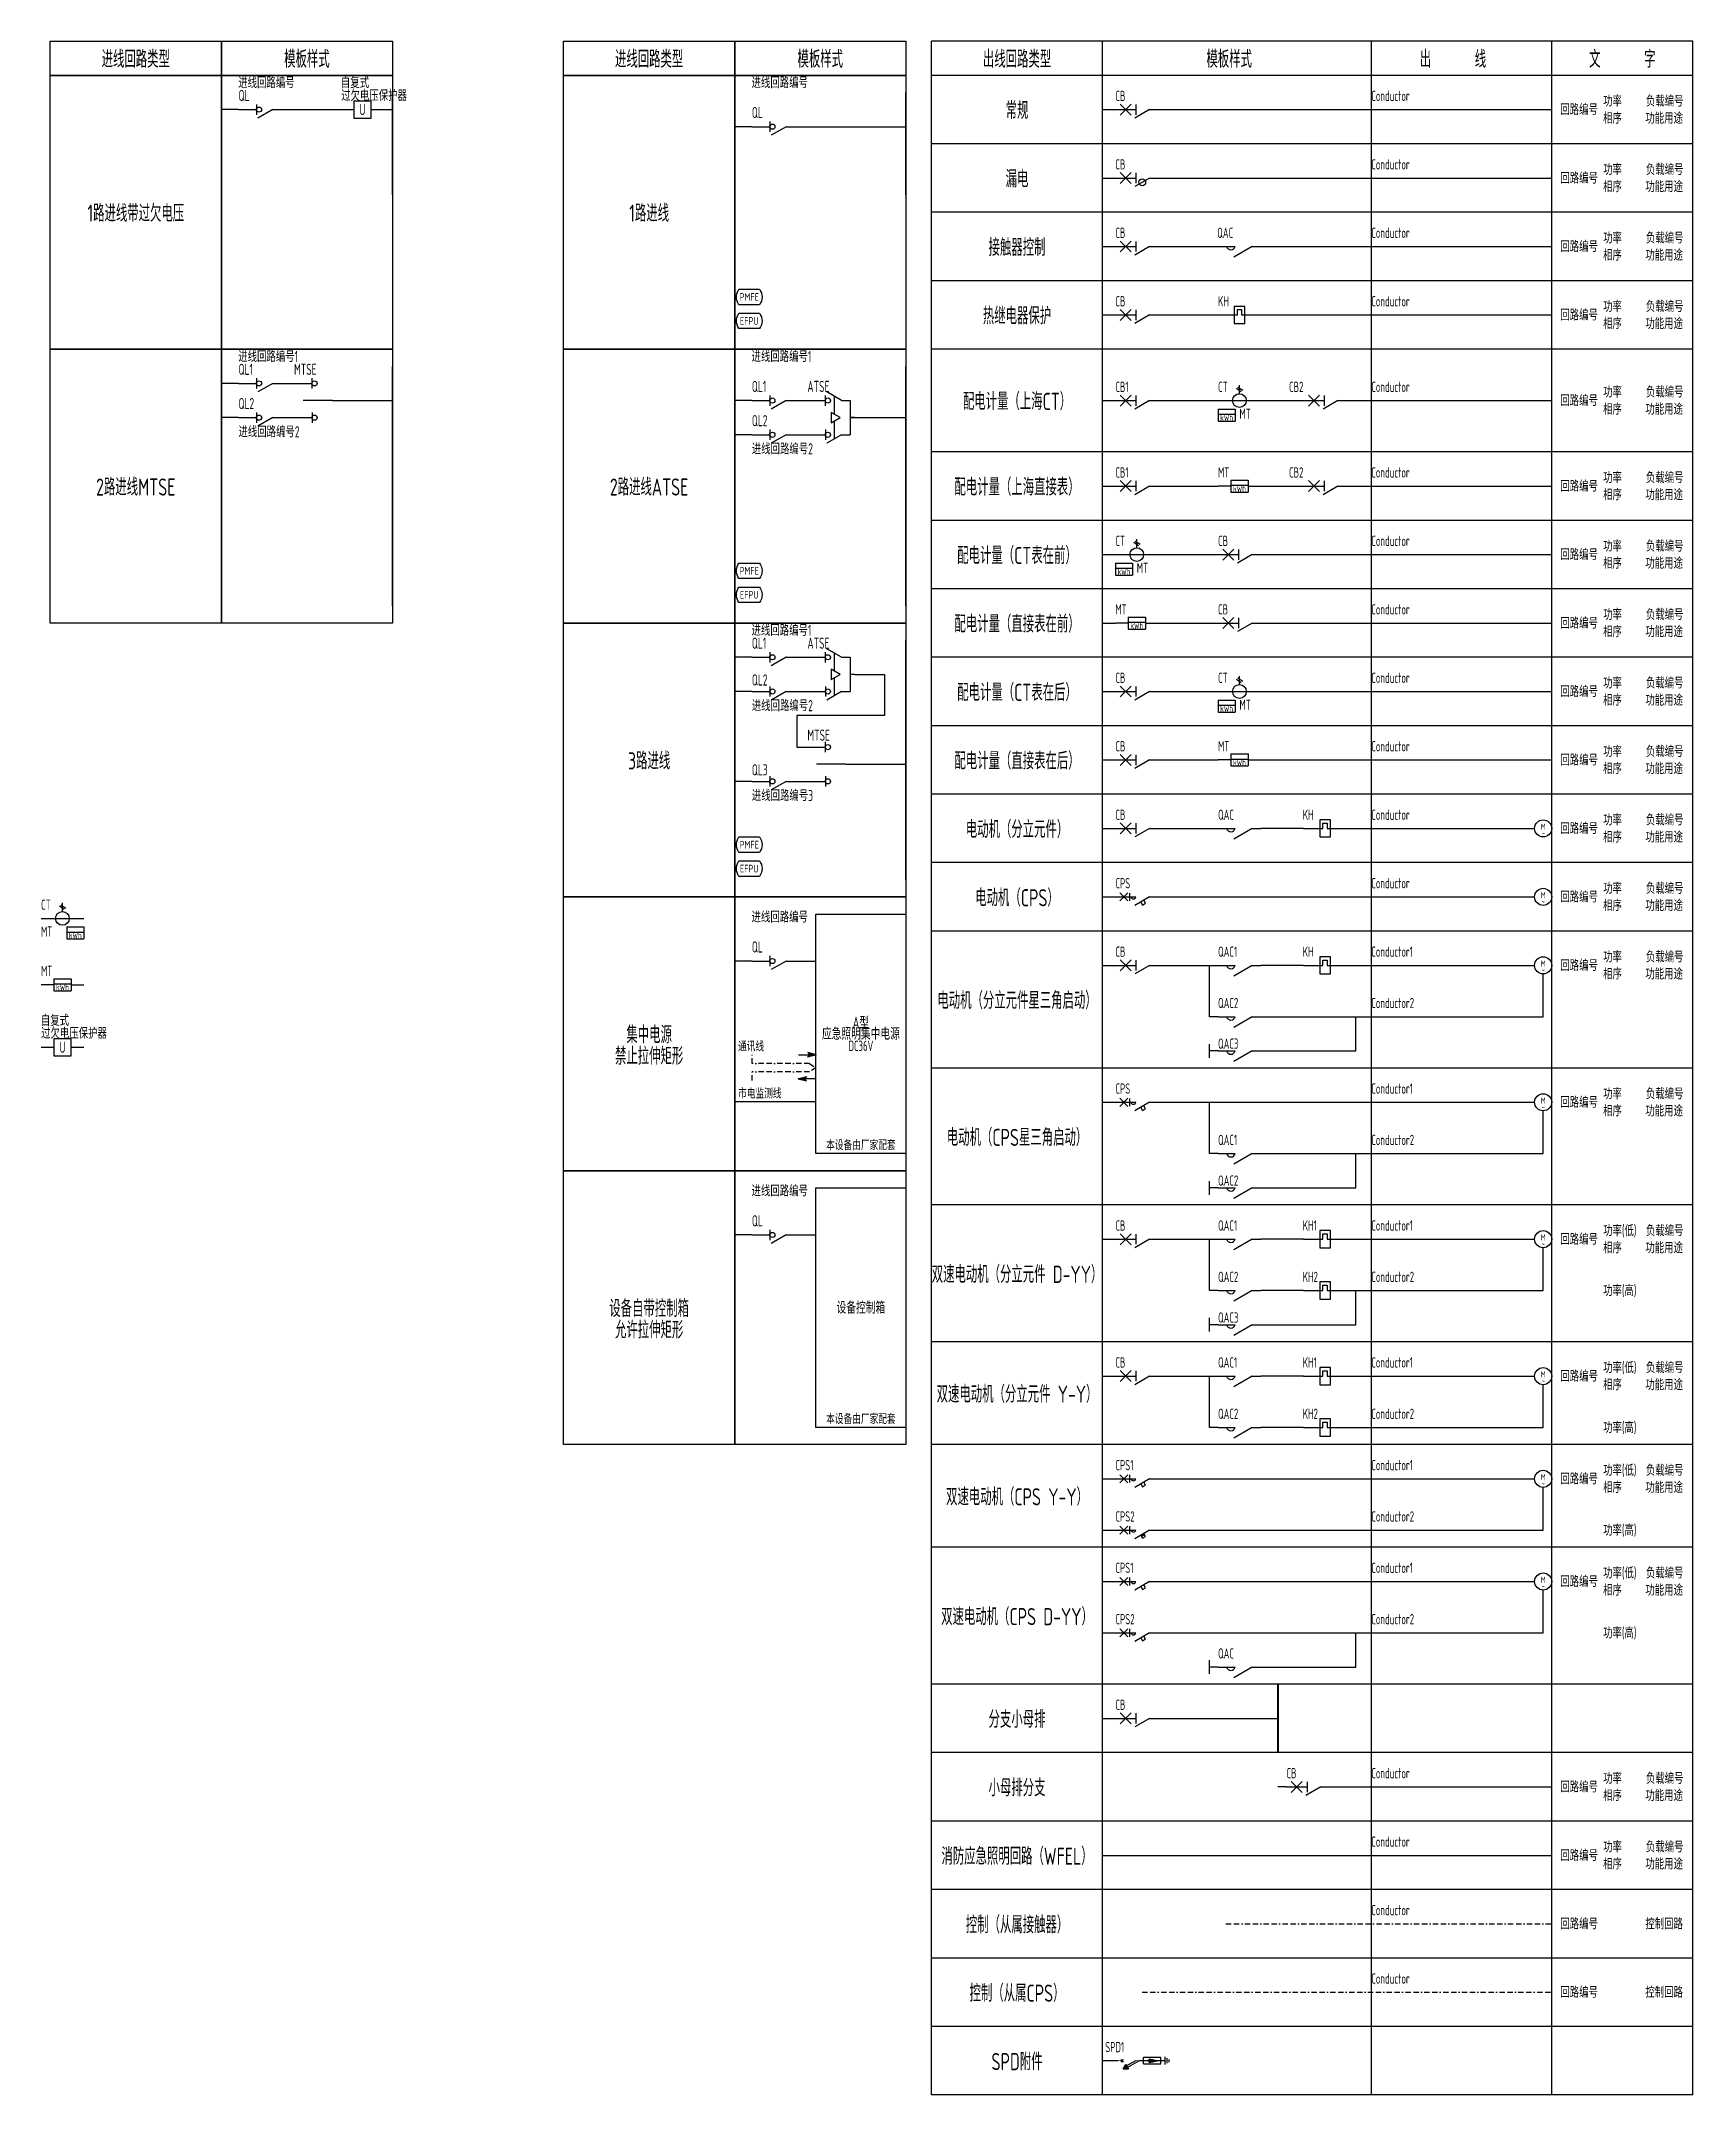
# Model space of a CAD drawing. Header units: millimetres. Extents: x 498 to 2429, y -13 to 2387.
import ezdxf
from ezdxf.enums import TextEntityAlignment as Align

# ---------------------------------------------------------------- set-up
doc = ezdxf.new("R2010")
doc.units = ezdxf.units.MM
doc.header["$LTSCALE"] = 25
doc.header["$MEASUREMENT"] = 0
doc.linetypes.add('BORDER2', pattern=[0.875, 0.25, -0.125, 0.25, -0.125, 0, -0.125])
doc.linetypes.add('CONTINOUS', pattern=[2000000.0, 1000000.0, 1000000.0])
for name, color, linetype in [('E-CTRL-WIRE', 3, 'BORDER2'), ('E-EFPS-DEVC', 3, 'Continuous'), ('E-PMFE-DEVC', 3, 'Continuous'), ('E-POWR-DEVC', 3, 'Continuous'), ('E-POWR-EQPM', 3, 'Continuous'), ('E-UNIV-EL', 140, 'Continuous'), ('E-UNIV-NOTE', 6, 'Continuous'), ('E-UNIV-Oppo', 3, 'Continuous'), ('E-UNIV-WIRE', 4, 'Continuous')]:
    doc.layers.add(name, color=color, linetype=linetype)
doc.layers.add('内框', color=8, linetype='Continuous', plot=False)
doc.layers.add('注释', color=7, linetype='Continuous', plot=False)
doc.styles.add('TH-STYLE3', font='tssdeng.shx', dxfattribs={"width": 0.65, "bigfont": 'tssdchn.shx'})

msp = doc.modelspace()

# ---------------------------------------------------------------- texts
at = {"layer": 'E-UNIV-NOTE', "style": 'TH-STYLE3', "width": 0.65}
for s, p in [('进线回路编号', (728.4, 2332.1)), ('QL', (728.7, 2317.1)), ('进线回路编号1', (728.4, 2012.1)), ('QL1', (728.7, 1997.1)), ('MTSE', (793.7, 1997.1)), ('QL2', (728.7, 1957.1)), ('进线回路编号2', (728.7, 1924.1))]:
    msp.add_text(s, height=13, dxfattribs=at).set_placement(p)
at = {"layer": '注释', "style": 'TH-STYLE3', "width": 0.7}
for s, p in [('进线回路类型', (608.7, 2367.1)), ('模板样式', (808.7, 2367.1)), ('进线回路类型', (1208.7, 2367.1)), ('模板样式', (1408.7, 2367.1)), ('出线回路类型', (1638.7, 2367.1)), ('模板样式', (1886.7, 2367.1)), ('出      线', (2148.2, 2367.1)), ('文      字', (2346.2, 2367.1)), ('常规', (1638.7, 2307.1)), ('漏电', (1638.7, 2227.1)), ('1路进线带过欠电压', (608.7, 2187.1)), ('1路进线', (1208.7, 2187.1)), ('接触器控制', (1638.7, 2147.1)), ('热继电器保护', (1638.7, 2067.1)), ('配电计量（上海CT）', (1638.7, 1967.1)), ('2路进线MTSE', (608.7, 1867.1)), ('2路进线ATSE', (1208.7, 1867.1)), ('配电计量（上海直接表）', (1638.7, 1867.1)), ('配电计量（CT表在前）', (1638.7, 1787.1)), ('配电计量（直接表在前）', (1638.7, 1707.1)), ('配电计量（CT表在后）', (1638.7, 1627.1)), ('3路进线', (1208.7, 1547.1)), ('配电计量（直接表在后）', (1638.7, 1547.1)), ('电动机（分立元件）', (1638.7, 1467.1)), ('电动机（CPS）', (1638.7, 1387.1)), ('电动机（分立元件星三角启动）', (1638.7, 1267.1)), ('集中电源', (1208.7, 1227.1)), ('禁止拉伸矩形', (1208.7, 1202.1)), ('电动机（CPS星三角启动）', (1638.7, 1107.1)), ('双速电动机（分立元件 D-YY）', (1638.7, 947.1)), ('设备自带控制箱', (1208.7, 907.1)), ('允许拉伸矩形', (1208.7, 882.1)), ('双速电动机（分立元件 Y-Y）', (1638.7, 807.1)), ('双速电动机（CPS Y-Y）', (1638.7, 687.1)), ('双速电动机（CPS D-YY）', (1638.7, 547.1)), ('分支小母排', (1638.7, 427.1)), ('小母排分支', (1638.7, 347.1)), ('消防应急照明回路（WFEL）', (1638.7, 267.1)), ('控制（从属接触器）', (1638.7, 187.1)), ('控制（从属CPS）', (1638.7, 107.1)), ('SPD附件', (1638.7, 27.1))]:
    msp.add_text(s, height=20, dxfattribs=at).set_placement(p, align=Align.MIDDLE)

# ---------------------------------------------------------------- blocks, each defined once
blk = doc.blocks.new('CircuitBreaker')
at = {"layer": 'E-UNIV-Oppo'}
for p, q in [((0, 0), (24, 0)), ((5.6, 6.4), (18.4, -6.4)), ((18.4, 6.4), (5.6, -6.4)), ((24, 6), (24, -6)), ((40, 0), (50, 0))]:
    blk.add_line(p, q, dxfattribs=at)
blk.add_lwpolyline([(40, 0), (22.7, -10)], dxfattribs=at)
blk = doc.blocks.new('常规')
at = {"layer": 'E-UNIV-WIRE'}
for points in [[(0, 0), (15, 0)], [(65, 0), (525, 0)]]:
    blk.add_lwpolyline(points, dxfattribs=at)
at = {"layer": 'E-UNIV-Oppo'}
blk.add_blockref('CircuitBreaker', (15, 0), dxfattribs=at)
at = {"layer": 'E-UNIV-NOTE', "style": 'TH-STYLE3', "width": 0.65}
for s, p in [('CB', (15, 16)), ('Conductor', (314, 16))]:
    blk.add_text(s, height=12, rotation=359.9998, dxfattribs=at).set_placement(p, align=Align.MIDDLE_LEFT)
for s, p in [('回路编号', (535, 0)), ('功率', (585, 10)), ('负载编号', (635, 10)), ('相序', (585, -10)), ('功能用途', (634.4, -10))]:
    blk.add_text(s, height=13, dxfattribs=at).set_placement(p, align=Align.MIDDLE_LEFT)
blk = doc.blocks.new('RCD')
at = {"layer": 'E-UNIV-Oppo'}
for p, q in [((0, 0), (24, 0)), ((5.6, 6.4), (18.4, -6.4)), ((18.4, 6.4), (5.6, -6.4)), ((24, 6), (24, -6)), ((40, 0), (50, 0))]:
    blk.add_line(p, q, dxfattribs=at)
blk.add_lwpolyline([(40, 0), (22.7, -10)], dxfattribs=at)
blk.add_circle((31.3, -5), 4, dxfattribs=at)
blk = doc.blocks.new('漏电')
at = {"layer": 'E-UNIV-WIRE'}
for points in [[(0, 0), (15, 0)], [(65, 0), (525, 0)]]:
    blk.add_lwpolyline(points, dxfattribs=at)
at = {"layer": 'E-UNIV-Oppo'}
blk.add_blockref('RCD', (15, 0), dxfattribs=at)
at = {"layer": 'E-UNIV-NOTE', "style": 'TH-STYLE3', "width": 0.65}
for s, p in [('CB', (15, 16)), ('Conductor', (314, 16))]:
    blk.add_text(s, height=12, rotation=359.9998, dxfattribs=at).set_placement(p, align=Align.MIDDLE_LEFT)
for s, p in [('回路编号', (535, 0)), ('功率', (585, 10)), ('负载编号', (635, 10)), ('相序', (585, -10)), ('功能用途', (634.4, -10))]:
    blk.add_text(s, height=13, dxfattribs=at).set_placement(p, align=Align.MIDDLE_LEFT)
blk = doc.blocks.new('Contactor')
at = {"layer": 'E-UNIV-Oppo'}
for points in [[(0, 0), (20, 0)], [(40, 0), (18.3, -12.5)], [(40, 0), (50, 0)]]:
    blk.add_lwpolyline(points, dxfattribs=at)
blk.add_arc((15, 1.3), 5.18, 195, 345, dxfattribs=at)
blk = doc.blocks.new('接触器控制')
at = {"layer": 'E-UNIV-WIRE'}
for points in [[(0, 0), (15, 0)], [(65, 0), (135, 0)], [(185, 0), (525, 0)]]:
    blk.add_lwpolyline(points, dxfattribs=at)
at = {"layer": 'E-UNIV-Oppo'}
for name, p in [('CircuitBreaker', (15, 0)), ('Contactor', (135, 0))]:
    blk.add_blockref(name, p, dxfattribs=at)
at = {"layer": 'E-UNIV-NOTE', "style": 'TH-STYLE3', "width": 0.65}
for s, p in [('CB', (15, 16)), ('QAC', (134, 16)), ('Conductor', (314, 16))]:
    blk.add_text(s, height=12, rotation=359.9998, dxfattribs=at).set_placement(p, align=Align.MIDDLE_LEFT)
for s, p in [('回路编号', (535, 0)), ('功率', (585, 10)), ('负载编号', (635, 10)), ('相序', (585, -10)), ('功能用途', (634.4, -10))]:
    blk.add_text(s, height=13, dxfattribs=at).set_placement(p, align=Align.MIDDLE_LEFT)
blk = doc.blocks.new('ThermalRelay')
at = {"layer": 'E-UNIV-Oppo'}
blk.add_lwpolyline([(0, 0), (22.5, 0), (22.5, 6.25), (27.5, 6.25), (27.5, 0), (50, 0)], dxfattribs=at)
blk.add_lwpolyline([(31.25, 10), (18.75, 10), (18.75, -10), (31.25, -10)], close=True, dxfattribs=at)
blk = doc.blocks.new('热继电器保护')
at = {"layer": 'E-UNIV-WIRE'}
for points in [[(0, 0), (15, 0)], [(65, 0), (135, 0)], [(185, 0), (525, 0)]]:
    blk.add_lwpolyline(points, dxfattribs=at)
at = {"layer": 'E-UNIV-Oppo'}
for name, p in [('CircuitBreaker', (15, 0)), ('ThermalRelay', (135, 0))]:
    blk.add_blockref(name, p, dxfattribs=at)
at = {"layer": 'E-UNIV-NOTE', "style": 'TH-STYLE3', "width": 0.65}
for s, p in [('CB', (15, 16)), ('KH', (135, 16)), ('Conductor', (314, 16))]:
    blk.add_text(s, height=12, rotation=359.9998, dxfattribs=at).set_placement(p, align=Align.MIDDLE_LEFT)
for s, p in [('回路编号', (535, 0)), ('功率', (585, 10)), ('负载编号', (635, 10)), ('相序', (585, -10)), ('功能用途', (634.4, -10))]:
    blk.add_text(s, height=13, dxfattribs=at).set_placement(p, align=Align.MIDDLE_LEFT)
blk = doc.blocks.new('Meter')
for p, q in [((-10, 10), (-10, -4)), ((-10, 10), (10, 10)), ((-10, 4), (10, 4)), ((10, 10), (10, -4)), ((-10, -4), (10, -4))]:
    blk.add_line(p, q)
at = {"layer": 'E-UNIV-EL', "style": 'TH-STYLE3', "width": 0.7}
blk.add_text('kWh', height=7.2, dxfattribs=at).set_placement((0, 0), align=Align.MIDDLE)
blk = doc.blocks.new('CT')
for p, q in [((14.5, -21.6), (10.7, -27.1)), ((15.8, -23.2), (12, -28.8)), ((8, -25), (18, -25))]:
    blk.add_line(p, q)
blk.add_lwpolyline([(0, 0), (0, -50)])
blk.add_circle((0, -25), 8)
blk = doc.blocks.new('配电计量（上海CT）')
at = {"layer": 'E-UNIV-WIRE'}
for points in [[(0, 0), (15, 0)], [(65, 0), (135, 0)], [(185, 0), (235, 0)], [(285, 0), (525, 0)]]:
    blk.add_lwpolyline(points, dxfattribs=at)
at = {"layer": 'E-POWR-DEVC', "rotation": 90}
blk.add_blockref('CT', (135, 0), dxfattribs=at)
at = {"layer": 'E-POWR-DEVC'}
blk.add_blockref('Meter', (145, -20), dxfattribs=at)
at = {"layer": 'E-UNIV-Oppo'}
for p in [(15, 0), (235, 0)]:
    blk.add_blockref('CircuitBreaker', p, dxfattribs=at)
at = {"layer": 'E-UNIV-NOTE', "style": 'TH-STYLE3', "width": 0.65}
for s, rotation, p in [('CB1', 359.9998, (15, 16)), ('CT', 359.9998, (135, 16)), ('CB2', 359.9998, (218, 16)), ('Conductor', 359.9998, (314, 16)), ('MT', 0.0002, (160, -15.5))]:
    blk.add_text(s, height=12, rotation=rotation, dxfattribs=at).set_placement(p, align=Align.MIDDLE_LEFT)
for s, p in [('回路编号', (535, 0)), ('功率', (585, 10)), ('负载编号', (635, 10)), ('相序', (585, -10)), ('功能用途', (634.4, -10))]:
    blk.add_text(s, height=13, dxfattribs=at).set_placement(p, align=Align.MIDDLE_LEFT)
blk = doc.blocks.new('直接表')
at = {"layer": 'E-UNIV-WIRE'}
for points in [[(15, 0), (0, 0)], [(35, 0), (50, 0)]]:
    blk.add_lwpolyline(points, dxfattribs=at)
at = {"layer": 'E-POWR-DEVC'}
blk.add_blockref('Meter', (25, -3), dxfattribs=at)
at = {"layer": 'E-UNIV-NOTE', "style": 'TH-STYLE3', "width": 0.65}
blk.add_text('MT', height=12, rotation=359.9998, dxfattribs=at).set_placement((0, 16), align=Align.MIDDLE_LEFT)
blk = doc.blocks.new('配电计量（上海直接表）')
at = {"layer": 'E-UNIV-WIRE'}
for points in [[(0, 0), (15, 0)], [(65, 0), (135, 0)], [(185, 0), (235, 0)], [(285, 0), (525, 0)]]:
    blk.add_lwpolyline(points, dxfattribs=at)
at = {"layer": 'E-UNIV-Oppo'}
for p in [(15, 0), (235, 0)]:
    blk.add_blockref('CircuitBreaker', p, dxfattribs=at)
at = {"layer": 'E-UNIV-WIRE'}
blk.add_blockref('直接表', (135, 0), dxfattribs=at)
at = {"layer": 'E-UNIV-NOTE', "style": 'TH-STYLE3', "width": 0.65}
for s, p in [('CB1', (15, 16)), ('CB2', (218, 16)), ('Conductor', (314, 16))]:
    blk.add_text(s, height=12, rotation=359.9998, dxfattribs=at).set_placement(p, align=Align.MIDDLE_LEFT)
for s, p in [('回路编号', (535, 0)), ('功率', (585, 10)), ('负载编号', (635, 10)), ('相序', (585, -10)), ('功能用途', (634.4, -10))]:
    blk.add_text(s, height=13, dxfattribs=at).set_placement(p, align=Align.MIDDLE_LEFT)
blk = doc.blocks.new('配电计量（CT表在前）')
at = {"layer": 'E-UNIV-WIRE'}
for points in [[(0, 0), (15, 0)], [(65, 0), (135, 0)], [(185, 0), (525, 0)]]:
    blk.add_lwpolyline(points, dxfattribs=at)
at = {"layer": 'E-POWR-DEVC', "rotation": 90}
blk.add_blockref('CT', (15, 0), dxfattribs=at)
at = {"layer": 'E-POWR-DEVC'}
blk.add_blockref('Meter', (25, -20), dxfattribs=at)
at = {"layer": 'E-UNIV-Oppo'}
blk.add_blockref('CircuitBreaker', (135, 0), dxfattribs=at)
at = {"layer": 'E-UNIV-NOTE', "style": 'TH-STYLE3', "width": 0.65}
for s, rotation, p in [('CT', 359.9998, (15, 16)), ('CB', 359.9998, (135, 16)), ('Conductor', 359.9998, (314, 16)), ('MT', 0.0002, (40, -15.5))]:
    blk.add_text(s, height=12, rotation=rotation, dxfattribs=at).set_placement(p, align=Align.MIDDLE_LEFT)
for s, p in [('回路编号', (535, 0)), ('功率', (585, 10)), ('负载编号', (635, 10)), ('相序', (585, -10)), ('功能用途', (634.4, -10))]:
    blk.add_text(s, height=13, dxfattribs=at).set_placement(p, align=Align.MIDDLE_LEFT)
blk = doc.blocks.new('配电计量（直接表在前）')
at = {"layer": 'E-UNIV-WIRE'}
for points in [[(0, 0), (15, 0)], [(65, 0), (135, 0)], [(185, 0), (525, 0)]]:
    blk.add_lwpolyline(points, dxfattribs=at)
at = {"layer": 'E-UNIV-Oppo'}
blk.add_blockref('CircuitBreaker', (135, 0), dxfattribs=at)
at = {"layer": 'E-UNIV-WIRE'}
blk.add_blockref('直接表', (15, 0), dxfattribs=at)
at = {"layer": 'E-UNIV-NOTE', "style": 'TH-STYLE3', "width": 0.65}
for s, p in [('CB', (135, 16)), ('Conductor', (314, 16))]:
    blk.add_text(s, height=12, rotation=359.9998, dxfattribs=at).set_placement(p, align=Align.MIDDLE_LEFT)
for s, p in [('回路编号', (535, 0)), ('功率', (585, 10)), ('负载编号', (635, 10)), ('相序', (585, -10)), ('功能用途', (634.4, -10))]:
    blk.add_text(s, height=13, dxfattribs=at).set_placement(p, align=Align.MIDDLE_LEFT)
blk = doc.blocks.new('配电计量（CT表在后）')
at = {"layer": 'E-UNIV-WIRE'}
for points in [[(0, 0), (15, 0)], [(65, 0), (135, 0)], [(185, 0), (525, 0)]]:
    blk.add_lwpolyline(points, dxfattribs=at)
at = {"layer": 'E-POWR-DEVC', "rotation": 90}
blk.add_blockref('CT', (135, 0), dxfattribs=at)
at = {"layer": 'E-POWR-DEVC'}
blk.add_blockref('Meter', (145, -20), dxfattribs=at)
at = {"layer": 'E-UNIV-Oppo'}
blk.add_blockref('CircuitBreaker', (15, 0), dxfattribs=at)
at = {"layer": 'E-UNIV-NOTE', "style": 'TH-STYLE3', "width": 0.65}
for s, rotation, p in [('CB', 359.9998, (15, 16)), ('CT', 359.9998, (135, 16)), ('Conductor', 359.9998, (314, 16)), ('MT', 0.0002, (160, -15.5))]:
    blk.add_text(s, height=12, rotation=rotation, dxfattribs=at).set_placement(p, align=Align.MIDDLE_LEFT)
for s, p in [('回路编号', (535, 0)), ('功率', (585, 10)), ('负载编号', (635, 10)), ('相序', (585, -10)), ('功能用途', (634.4, -10))]:
    blk.add_text(s, height=13, dxfattribs=at).set_placement(p, align=Align.MIDDLE_LEFT)
blk = doc.blocks.new('配电计量（直接表在后）')
at = {"layer": 'E-UNIV-WIRE'}
for points in [[(0, 0), (15, 0)], [(65, 0), (135, 0)], [(185, 0), (525, 0)]]:
    blk.add_lwpolyline(points, dxfattribs=at)
at = {"layer": 'E-UNIV-Oppo'}
blk.add_blockref('CircuitBreaker', (15, 0), dxfattribs=at)
at = {"layer": 'E-UNIV-WIRE'}
blk.add_blockref('直接表', (135, 0), dxfattribs=at)
at = {"layer": 'E-UNIV-NOTE', "style": 'TH-STYLE3', "width": 0.65}
for s, p in [('CB', (15, 16)), ('Conductor', (314, 16))]:
    blk.add_text(s, height=12, rotation=359.9998, dxfattribs=at).set_placement(p, align=Align.MIDDLE_LEFT)
for s, p in [('回路编号', (535, 0)), ('功率', (585, 10)), ('负载编号', (635, 10)), ('相序', (585, -10)), ('功能用途', (634.4, -10))]:
    blk.add_text(s, height=13, dxfattribs=at).set_placement(p, align=Align.MIDDLE_LEFT)
blk = doc.blocks.new('Motor')
blk.add_circle((0, 0), 10)
at = {"layer": 'E-UNIV-EL', "style": 'TH-STYLE3', "width": 0.7}
for s, p in [('M', (0, 2)), ('~', (0, -6))]:
    blk.add_text(s, height=7.2, dxfattribs=at).set_placement(p, align=Align.MIDDLE)
blk = doc.blocks.new('电动机（分立元件）')
at = {"layer": 'E-UNIV-WIRE'}
for points in [[(0, 0), (15, 0)], [(65, 0), (135, 0)], [(235, 0), (185, 0)], [(285, 0), (505, 0)]]:
    blk.add_lwpolyline(points, dxfattribs=at)
at = {"layer": 'E-POWR-EQPM'}
blk.add_blockref('Motor', (515, 0), dxfattribs=at)
at = {"layer": 'E-UNIV-Oppo'}
for name, p in [('CircuitBreaker', (15, 0)), ('Contactor', (135, 0)), ('ThermalRelay', (235, 0))]:
    blk.add_blockref(name, p, dxfattribs=at)
at = {"layer": 'E-UNIV-NOTE', "style": 'TH-STYLE3', "width": 0.65}
for s, p in [('CB', (15, 16)), ('QAC', (135, 16)), ('KH', (234, 16)), ('Conductor', (314, 16))]:
    blk.add_text(s, height=12, rotation=359.9998, dxfattribs=at).set_placement(p, align=Align.MIDDLE_LEFT)
for s, p in [('回路编号', (535, 0)), ('功率', (585, 10)), ('负载编号', (635, 10)), ('相序', (585, -10)), ('功能用途', (634.4, -10))]:
    blk.add_text(s, height=13, dxfattribs=at).set_placement(p, align=Align.MIDDLE_LEFT)
blk = doc.blocks.new('CPS')
at = {"layer": 'E-UNIV-Oppo'}
h = blk.add_hatch(dxfattribs=at)
h.set_pattern_fill('ANSI31', color=256, scale=100)
h.set_pattern_definition([(45, (-215, -405), (-8.83883, 8.83883), [])])
h.paths.add_polyline_path([(35.1, -7.5), (33.1, -4), (29.6, -6), (31.6, -9.5)])
for p, q in [((0, 0), (24, 0)), ((5, 4.8), (14.5, -4.8)), ((14.5, 4.8), (5, -4.8)), ((16.5, 4.5), (16.5, -4.5)), ((40, 0), (50, 0))]:
    blk.add_line(p, q, dxfattribs=at)
for points in [[(40, 0), (22.7, -10)], [(29.6, -6), (31.6, -9.5), (35.1, -7.5), (33.1, -4)]]:
    blk.add_lwpolyline(points, dxfattribs=at)
blk.add_arc((21, 0.8), 3.11, 195, 345, dxfattribs=at)
blk = doc.blocks.new('电动机（CPS）')
at = {"layer": 'E-UNIV-WIRE'}
for points in [[(0, 0), (15, 0)], [(65, 0), (505, 0)]]:
    blk.add_lwpolyline(points, dxfattribs=at)
at = {"layer": 'E-POWR-DEVC'}
blk.add_blockref('CPS', (15, 0), dxfattribs=at)
at = {"layer": 'E-POWR-EQPM'}
blk.add_blockref('Motor', (515, 0), dxfattribs=at)
at = {"layer": 'E-UNIV-NOTE', "style": 'TH-STYLE3', "width": 0.65}
for s, p in [('CPS', (15, 16)), ('Conductor', (314, 16))]:
    blk.add_text(s, height=12, rotation=359.9998, dxfattribs=at).set_placement(p, align=Align.MIDDLE_LEFT)
for s, p in [('回路编号', (535, 0)), ('功率', (585, 10)), ('负载编号', (635, 10)), ('相序', (585, -10)), ('功能用途', (634.4, -10))]:
    blk.add_text(s, height=13, dxfattribs=at).set_placement(p, align=Align.MIDDLE_LEFT)
blk = doc.blocks.new('电动机（分立元件星三角启动）')
at = {"layer": 'E-UNIV-WIRE'}
for points in [[(0, 0), (15, 0)], [(65, 0), (135, 0)], [(135, -60), (125, -60), (125, 0)], [(235, 0), (185, 0)], [(285, 0), (505, 0)], [(185, -60), (515, -60), (515, -10)], [(185, -100), (296, -100), (296, -60)], [(125, -108), (125, -92)], [(135, -100), (125, -100)]]:
    blk.add_lwpolyline(points, dxfattribs=at)
at = {"layer": 'E-POWR-EQPM'}
blk.add_blockref('Motor', (515, 0), dxfattribs=at)
at = {"layer": 'E-UNIV-Oppo'}
for name, p in [('CircuitBreaker', (15, 0)), ('Contactor', (135, 0)), ('ThermalRelay', (235, 0)), ('Contactor', (135, -60)), ('Contactor', (135, -100))]:
    blk.add_blockref(name, p, dxfattribs=at)
at = {"layer": 'E-UNIV-NOTE', "style": 'TH-STYLE3', "width": 0.65}
for s, p in [('CB', (15, 16)), ('QAC1', (135, 16)), ('KH', (234, 16)), ('Conductor1', (314, 16)), ('QAC2', (135, -44)), ('Conductor2', (314, -44)), ('QAC3', (135, -91.5))]:
    blk.add_text(s, height=12, rotation=359.9998, dxfattribs=at).set_placement(p, align=Align.MIDDLE_LEFT)
for s, p in [('回路编号', (535, 0)), ('功率', (585, 10)), ('负载编号', (635, 10)), ('相序', (585, -10)), ('功能用途', (634.4, -10))]:
    blk.add_text(s, height=13, dxfattribs=at).set_placement(p, align=Align.MIDDLE_LEFT)
blk = doc.blocks.new('电动机（CPS星三角启动）')
at = {"layer": 'E-UNIV-WIRE'}
for points in [[(0, 0), (15, 0)], [(65, 0), (505, 0)], [(135, -60), (125, -60), (125, 0)], [(185, -60), (515, -60), (515, -10)], [(185, -100), (296, -100), (296, -60)], [(125, -108), (125, -92)], [(135, -100), (125, -100)]]:
    blk.add_lwpolyline(points, dxfattribs=at)
at = {"layer": 'E-POWR-DEVC'}
blk.add_blockref('CPS', (15, 0), dxfattribs=at)
at = {"layer": 'E-POWR-EQPM'}
blk.add_blockref('Motor', (515, 0), dxfattribs=at)
at = {"layer": 'E-UNIV-Oppo'}
for p in [(135, -60), (135, -100)]:
    blk.add_blockref('Contactor', p, dxfattribs=at)
at = {"layer": 'E-UNIV-NOTE', "style": 'TH-STYLE3', "width": 0.65}
for s, p in [('CPS', (15, 16)), ('Conductor1', (314, 16)), ('QAC1', (135, -44)), ('Conductor2', (314, -44)), ('QAC2', (135, -91.5))]:
    blk.add_text(s, height=12, rotation=359.9998, dxfattribs=at).set_placement(p, align=Align.MIDDLE_LEFT)
for s, p in [('回路编号', (535, 0)), ('功率', (585, 10)), ('负载编号', (635, 10)), ('相序', (585, -10)), ('功能用途', (634.4, -10))]:
    blk.add_text(s, height=13, dxfattribs=at).set_placement(p, align=Align.MIDDLE_LEFT)
blk = doc.blocks.new('双速电动机（分立元件 D-YY）')
at = {"layer": 'E-UNIV-WIRE'}
for points in [[(0, 0), (15, 0)], [(65, 0), (135, 0)], [(135, -60), (125, -60), (125, 0)], [(235, 0), (185, 0)], [(285, 0), (505, 0)], [(285, -60), (515, -60), (515, -10)], [(235, -60), (185, -60)], [(185, -100), (296, -100), (296, -60)], [(125, -108), (125, -92)], [(135, -100), (125, -100)]]:
    blk.add_lwpolyline(points, dxfattribs=at)
at = {"layer": 'E-POWR-EQPM'}
blk.add_blockref('Motor', (515, 0), dxfattribs=at)
at = {"layer": 'E-UNIV-Oppo'}
for name, p in [('CircuitBreaker', (15, 0)), ('Contactor', (135, 0)), ('ThermalRelay', (235, 0)), ('Contactor', (135, -60)), ('ThermalRelay', (235, -60)), ('Contactor', (135, -100))]:
    blk.add_blockref(name, p, dxfattribs=at)
at = {"layer": 'E-UNIV-NOTE', "style": 'TH-STYLE3', "width": 0.65}
for s, p in [('CB', (15, 16)), ('QAC1', (135, 16)), ('KH1', (234, 16)), ('Conductor1', (314, 16)), ('QAC2', (135, -44)), ('KH2', (234, -44)), ('Conductor2', (314, -44)), ('QAC3', (135, -91.5))]:
    blk.add_text(s, height=12, rotation=359.9998, dxfattribs=at).set_placement(p, align=Align.MIDDLE_LEFT)
for s, p in [('回路编号', (535, 0)), ('功率(低)', (585, 10)), ('负载编号', (635, 10)), ('相序', (585, -10)), ('功能用途', (634.4, -10)), ('功率(高)', (585, -60))]:
    blk.add_text(s, height=13, dxfattribs=at).set_placement(p, align=Align.MIDDLE_LEFT)
blk = doc.blocks.new('双速电动机（分立元件 Y-Y）')
at = {"layer": 'E-UNIV-WIRE'}
for points in [[(0, 0), (15, 0)], [(65, 0), (135, 0)], [(135, -60), (125, -60), (125, 0)], [(235, 0), (185, 0)], [(285, 0), (505, 0)], [(285, -60), (515, -60), (515, -10)], [(235, -60), (185, -60)]]:
    blk.add_lwpolyline(points, dxfattribs=at)
at = {"layer": 'E-POWR-EQPM'}
blk.add_blockref('Motor', (515, 0), dxfattribs=at)
at = {"layer": 'E-UNIV-Oppo'}
for name, p in [('CircuitBreaker', (15, 0)), ('Contactor', (135, 0)), ('ThermalRelay', (235, 0)), ('Contactor', (135, -60)), ('ThermalRelay', (235, -60))]:
    blk.add_blockref(name, p, dxfattribs=at)
at = {"layer": 'E-UNIV-NOTE', "style": 'TH-STYLE3', "width": 0.65}
for s, p in [('CB', (15, 16)), ('QAC1', (135, 16)), ('KH1', (234, 16)), ('Conductor1', (314, 16)), ('QAC2', (135, -44)), ('KH2', (234, -44)), ('Conductor2', (314, -44))]:
    blk.add_text(s, height=12, rotation=359.9998, dxfattribs=at).set_placement(p, align=Align.MIDDLE_LEFT)
for s, p in [('回路编号', (535, 0)), ('功率(低)', (585, 10)), ('负载编号', (635, 10)), ('相序', (585, -10)), ('功能用途', (634.4, -10)), ('功率(高)', (585, -60))]:
    blk.add_text(s, height=13, dxfattribs=at).set_placement(p, align=Align.MIDDLE_LEFT)
blk = doc.blocks.new('双速电动机（CPS Y-Y）')
at = {"layer": 'E-UNIV-WIRE'}
for points in [[(0, 0), (15, 0)], [(65, 0), (505, 0)], [(65, -60), (515, -60), (515, -10)], [(0, -60), (15, -60)]]:
    blk.add_lwpolyline(points, dxfattribs=at)
at = {"layer": 'E-POWR-DEVC'}
for p in [(15, 0), (15, -60)]:
    blk.add_blockref('CPS', p, dxfattribs=at)
at = {"layer": 'E-POWR-EQPM'}
blk.add_blockref('Motor', (515, 0), dxfattribs=at)
at = {"layer": 'E-UNIV-NOTE', "style": 'TH-STYLE3', "width": 0.65}
for s, p in [('CPS1', (15, 16)), ('Conductor1', (314, 16)), ('CPS2', (15, -44)), ('Conductor2', (314, -44))]:
    blk.add_text(s, height=12, rotation=359.9998, dxfattribs=at).set_placement(p, align=Align.MIDDLE_LEFT)
for s, p in [('回路编号', (535, 0)), ('功率(低)', (585, 10)), ('负载编号', (635, 10)), ('相序', (585, -10)), ('功能用途', (634.4, -10)), ('功率(高)', (585, -60))]:
    blk.add_text(s, height=13, dxfattribs=at).set_placement(p, align=Align.MIDDLE_LEFT)
blk = doc.blocks.new('双速电动机（CPS D-YY）')
at = {"layer": 'E-UNIV-WIRE'}
for points in [[(0, 0), (15, 0)], [(65, 0), (505, 0)], [(65, -60), (515, -60), (515, -10)], [(0, -60), (15, -60)], [(185, -100), (296, -100), (296, -60)], [(125, -108), (125, -92)], [(135, -100), (125, -100)]]:
    blk.add_lwpolyline(points, dxfattribs=at)
at = {"layer": 'E-POWR-DEVC'}
for p in [(15, 0), (15, -60)]:
    blk.add_blockref('CPS', p, dxfattribs=at)
at = {"layer": 'E-POWR-EQPM'}
blk.add_blockref('Motor', (515, 0), dxfattribs=at)
at = {"layer": 'E-UNIV-Oppo'}
blk.add_blockref('Contactor', (135, -100), dxfattribs=at)
at = {"layer": 'E-UNIV-NOTE', "style": 'TH-STYLE3', "width": 0.65}
for s, p in [('CPS1', (15, 16)), ('Conductor1', (314, 16)), ('CPS2', (15, -44)), ('Conductor2', (314, -44)), ('QAC', (135, -84))]:
    blk.add_text(s, height=12, rotation=359.9998, dxfattribs=at).set_placement(p, align=Align.MIDDLE_LEFT)
for s, p in [('回路编号', (535, 0)), ('功率(低)', (585, 10)), ('负载编号', (635, 10)), ('相序', (585, -10)), ('功能用途', (634.4, -10)), ('功率(高)', (585, -60))]:
    blk.add_text(s, height=13, dxfattribs=at).set_placement(p, align=Align.MIDDLE_LEFT)
blk = doc.blocks.new('分支小母排')
at = {"layer": 'E-UNIV-WIRE', "const_width": 2}
blk.add_lwpolyline([(205, 40), (205, -40)], dxfattribs=at)
at = {"layer": 'E-UNIV-WIRE'}
for points in [[(0, 0), (15, 0)], [(65, 0), (205, 0)]]:
    blk.add_lwpolyline(points, dxfattribs=at)
at = {"layer": 'E-UNIV-Oppo'}
blk.add_blockref('CircuitBreaker', (15, 0), dxfattribs=at)
at = {"layer": 'E-UNIV-NOTE', "style": 'TH-STYLE3', "width": 0.65}
blk.add_text('CB', height=12, rotation=359.9998, dxfattribs=at).set_placement((15, 16), align=Align.MIDDLE_LEFT)
blk = doc.blocks.new('小母排分支')
at = {"layer": 'E-UNIV-WIRE'}
for points in [[(215, 0), (205, 0)], [(265, 0), (525, 0)]]:
    blk.add_lwpolyline(points, dxfattribs=at)
at = {"layer": 'E-UNIV-Oppo'}
blk.add_blockref('CircuitBreaker', (215, 0), dxfattribs=at)
at = {"layer": 'E-UNIV-NOTE', "style": 'TH-STYLE3', "width": 0.65}
for s, p in [('CB', (215, 16)), ('Conductor', (314, 16))]:
    blk.add_text(s, height=12, rotation=359.9998, dxfattribs=at).set_placement(p, align=Align.MIDDLE_LEFT)
for s, p in [('回路编号', (535, 0)), ('功率', (585, 10)), ('负载编号', (635, 10)), ('相序', (585, -10)), ('功能用途', (634.4, -10))]:
    blk.add_text(s, height=13, dxfattribs=at).set_placement(p, align=Align.MIDDLE_LEFT)
blk = doc.blocks.new('消防应急照明回路（WFEL）')
at = {"layer": 'E-UNIV-WIRE'}
blk.add_lwpolyline([(0, 0), (525, 0)], dxfattribs=at)
at = {"layer": 'E-UNIV-NOTE', "style": 'TH-STYLE3', "width": 0.65}
blk.add_text('Conductor', height=12, rotation=359.9998, dxfattribs=at).set_placement((314, 16), align=Align.MIDDLE_LEFT)
for s, p in [('回路编号', (535, 0)), ('功率', (585, 10)), ('负载编号', (635, 10)), ('相序', (585, -10)), ('功能用途', (634.4, -10))]:
    blk.add_text(s, height=13, dxfattribs=at).set_placement(p, align=Align.MIDDLE_LEFT)
blk = doc.blocks.new('控制（从属接触器）')
at = {"layer": 'E-CTRL-WIRE'}
blk.add_line((144.2, 0), (525, 0), dxfattribs=at)
at = {"layer": 'E-UNIV-NOTE', "style": 'TH-STYLE3', "width": 0.65}
blk.add_text('Conductor', height=12, rotation=359.9998, dxfattribs=at).set_placement((314, 16), align=Align.MIDDLE_LEFT)
for s, p in [('回路编号', (535, 0)), ('控制回路', (634.4, 0))]:
    blk.add_text(s, height=13, dxfattribs=at).set_placement(p, align=Align.MIDDLE_LEFT)
blk = doc.blocks.new('控制（从属CPS）')
at = {"layer": 'E-CTRL-WIRE'}
blk.add_line((46.3, 0), (525, 0), dxfattribs=at)
at = {"layer": 'E-UNIV-NOTE', "style": 'TH-STYLE3', "width": 0.65}
blk.add_text('Conductor', height=12, rotation=359.9998, dxfattribs=at).set_placement((314, 16), align=Align.MIDDLE_LEFT)
for s, p in [('回路编号', (535, 0)), ('控制回路', (634.4, 0))]:
    blk.add_text(s, height=13, dxfattribs=at).set_placement(p, align=Align.MIDDLE_LEFT)
blk = doc.blocks.new('SPD')
h = blk.add_hatch(color=3)
h.dxf.hatch_style = 1
h.paths.add_polyline_path([(24, -9.6), (27.1, -4.2), (30.2, -9.6)])
at = {"layer": 'E-POWR-DEVC', "linetype": 'CONTINOUS'}
blk.add_hatch(color=256, dxfattribs=at).paths.add_polyline_path([(54.6, 2), (54.6, -2), (63.7, 0)])
blk.add_hatch(color=256, dxfattribs=at).paths.add_polyline_path([(54.6, 2), (54.6, -2), (63.7, 0)])
at = {"color": 3}
for p, q in [((24.6, -1.5), (21.7, 1.5)), ((21.7, -1.5), (24.6, 1.5)), ((38.5, 0), (28.1, -6)), ((42.6, 0), (29.2, -7.8)), ((24, -9.6), (27.1, -4.2)), ((24, -9.6), (30.2, -9.6)), ((27.1, -4.2), (30.2, -9.6))]:
    blk.add_line(p, q, dxfattribs=at)
at = {"color": 3, "const_width": 0.615}
for points in [[(18, 0), (23.1, 0)], [(38.5, 0), (43.6, 0)]]:
    blk.add_lwpolyline(points, dxfattribs=at)
at = {"layer": 'E-POWR-DEVC', "linetype": 'CONTINOUS'}
for p, q in [((18, 0), (0, 0)), ((73, 0), (42.6, 0)), ((68, 3.6), (48, 3.6)), ((68, 3.6), (48, 3.6)), ((63.7, 0), (54.6, 2)), ((54.6, -2), (54.6, 2)), ((63.7, 0), (54.6, 2)), ((54.6, -2), (54.6, 2)), ((68, -3.6), (68, 3.6)), ((68, -3.6), (68, 3.6)), ((68, -3.6), (68, 3.6)), ((68, -3.6), (68, 3.6)), ((73, -4.5), (73, 4.5)), ((75.5, -3), (75.5, 3)), ((78, -1.6), (78, 1.6)), ((48, -3.6), (68, -3.6)), ((48, -3.6), (68, -3.6)), ((54.6, -2), (63.7, 0)), ((54.6, -2), (63.7, 0))]:
    blk.add_line(p, q, dxfattribs=at)
at = {"layer": 'E-POWR-DEVC', "linetype": 'Continuous'}
blk.add_line((48, -3.6), (48, 3.6), dxfattribs=at)
blk.add_line((48, -3.6), (48, 3.6), dxfattribs=at)
blk = doc.blocks.new('SPD附件')
at = {"layer": 'E-UNIV-Oppo'}
blk.add_blockref('SPD', (0, 0), dxfattribs=at)
at = {"layer": 'E-UNIV-NOTE', "style": 'TH-STYLE3', "width": 0.65}
blk.add_text('SPD1', height=12, rotation=359.9998, dxfattribs=at).set_placement((3, 16), align=Align.MIDDLE_LEFT)
blk = doc.blocks.new('Isolator')
at = {"layer": 'E-UNIV-Oppo'}
for p, q in [((0, 0), (21, 0)), ((21, 6), (21, -6)), ((40, 0), (50, 0))]:
    blk.add_line(p, q, dxfattribs=at)
blk.add_lwpolyline([(40, 0), (22.7, -10)], dxfattribs=at)
blk.add_circle((24, 0), 3, dxfattribs=at)
blk = doc.blocks.new('一路进线')
at = {"layer": 'E-UNIV-WIRE', "const_width": 2}
blk.add_lwpolyline([(200, -20), (200, -140)], dxfattribs=at)
at = {"layer": 'E-UNIV-WIRE'}
for points in [[(20, -60), (0, -60)], [(70, -60), (200, -60)]]:
    blk.add_lwpolyline(points, dxfattribs=at)
at = {"layer": 'E-UNIV-Oppo'}
blk.add_blockref('Isolator', (20, -60), dxfattribs=at)
at = {"layer": 'E-UNIV-NOTE', "style": 'TH-STYLE3', "width": 0.65}
for s, p in [('进线回路编号', (19.7, -15)), ('QL', (20, -50))]:
    blk.add_text(s, height=13, dxfattribs=at).set_placement(p)
blk = doc.blocks.new('ATSE')
at = {"layer": 'E-UNIV-NOTE'}
for p, q in [((-23.7, 25), (-23.7, 4)), ((-27.1, 6), (-27.1, -6)), ((-16.7, 0), (-27.1, 6)), ((-27.1, -6), (-16.7, 0)), ((-23.7, -4), (-23.7, -25))]:
    blk.add_line(p, q, dxfattribs=at)
at = {"layer": 'E-UNIV-Oppo'}
for p, q in [((-34, 14), (-34, 26)), ((-15, 20), (-32.3, 30)), ((-55, 20), (-34, 20)), ((-15, 20), (-5, 20)), ((-5, 20), (-5, -20)), ((0, 0), (-5, 0)), ((-55, -20), (-34, -20)), ((-34, -14), (-34, -26)), ((-15, -20), (-32.3, -30)), ((-15, -20), (-5, -20))]:
    blk.add_line(p, q, dxfattribs=at)
for centre in [(-31, 20), (-31, -20)]:
    blk.add_circle(centre, 3, dxfattribs=at)
blk = doc.blocks.new('两路进线ATSE')
at = {"layer": 'E-UNIV-WIRE', "const_width": 2}
blk.add_lwpolyline([(200, -20), (200, -300)], dxfattribs=at)
at = {"layer": 'E-UNIV-WIRE'}
for points in [[(20, -60), (0, -60)], [(70, -60), (85, -60)], [(135, -80), (200, -80)], [(20, -100), (0, -100)], [(70, -100), (85, -100)]]:
    blk.add_lwpolyline(points, dxfattribs=at)
at = {"layer": 'E-UNIV-Oppo'}
for name, p in [('Isolator', (20, -60)), ('ATSE', (140, -80)), ('Isolator', (20, -100))]:
    blk.add_blockref(name, p, dxfattribs=at)
at = {"layer": 'E-UNIV-NOTE', "style": 'TH-STYLE3', "width": 0.65}
for s, p in [('进线回路编号1', (19.7, -15)), ('QL1', (20, -50)), ('ATSE', (85, -50)), ('QL2', (20, -90)), ('进线回路编号2', (20, -123))]:
    blk.add_text(s, height=13, dxfattribs=at).set_placement(p)
blk = doc.blocks.new('TSE')
at = {"layer": 'E-UNIV-Oppo'}
for p, q in [((-34, 14), (-34, 26)), ((-55, 20), (-34, 20)), ((-10, 0), (0, 0)), ((-55, -20), (-34, -20)), ((-34, -14), (-34, -26))]:
    blk.add_line(p, q, dxfattribs=at)
blk.add_lwpolyline([(-10, 0), (-44.5, 0)], dxfattribs=at)
for centre in [(-31, 20), (-31, -20)]:
    blk.add_circle(centre, 3, dxfattribs=at)
blk = doc.blocks.new('三路进线')
at = {"layer": 'E-UNIV-WIRE', "const_width": 2}
blk.add_lwpolyline([(200, -20), (200, -300)], dxfattribs=at)
at = {"layer": 'E-UNIV-WIRE'}
for points in [[(20, -40), (0, -40)], [(70, -40), (85, -40)], [(140, -60), (175, -60), (175, -108), (72.5, -108), (72.5, -145), (85, -145)], [(20, -80), (0, -80)], [(70, -80), (85, -80)], [(140, -165), (200, -165)], [(20, -185), (0, -185)], [(70, -185), (85, -185)]]:
    blk.add_lwpolyline(points, dxfattribs=at)
at = {"layer": 'E-UNIV-Oppo'}
for name, p in [('Isolator', (20, -40)), ('ATSE', (140, -60)), ('Isolator', (20, -80)), ('TSE', (140, -165)), ('Isolator', (20, -185))]:
    blk.add_blockref(name, p, dxfattribs=at)
at = {"layer": 'E-UNIV-NOTE', "style": 'TH-STYLE3', "width": 0.65}
for s, p in [('进线回路编号1', (19.7, -15)), ('QL1', (20, -30)), ('ATSE', (85, -30)), ('QL2', (20, -73)), ('进线回路编号2', (20, -103)), ('MTSE', (85, -137.5)), ('QL3', (20, -178)), ('进线回路编号3', (20, -208))]:
    blk.add_text(s, height=13, dxfattribs=at).set_placement(p)
blk = doc.blocks.new('jt3')
for p, q in [((0, 0), (1008, 0)), ((1008, 0), (529, 128)), ((658, 2), (529, 128)), ((533, -128), (658, 2)), ((1008, 0), (533, -128))]:
    blk.add_line(p, q)
for points in [[(529, 128), (658, 2), (1008, 0)], [(533, -128), (658, 2), (1008, 0)]]:
    blk.add_solid(points)
blk = doc.blocks.new('集中电源')
at = {"layer": 'E-CTRL-WIRE'}
for p, q in [((87.4, -194.6), (95, -199.6)), ((95, -199.6), (87.4, -204.6))]:
    blk.add_line(p, q, dxfattribs=at)
for points in [[(20.4, -194.6), (20.4, -184.6)], [(87.4, -194.6), (20.4, -194.6)], [(87.4, -204.6), (20.4, -204.6)], [(20.4, -214.6), (20.4, -204.6)]]:
    blk.add_lwpolyline(points, dxfattribs=at)
at = {"layer": 'E-POWR-DEVC'}
blk.add_lwpolyline([(95, -20), (200, -20), (200, -300), (95, -300)], close=True, dxfattribs=at)
at = {"layer": 'E-UNIV-WIRE'}
for points in [[(20, -75), (0, -75)], [(70, -75), (95, -75)], [(95, -239.6), (0, -239.6)]]:
    blk.add_lwpolyline(points, dxfattribs=at)
at = {"layer": 'E-POWR-DEVC', "xscale": -0.0204800009727478, "yscale": 0.0204800009727478, "zscale": 0.0204800009727478, "rotation": 180}
blk.add_blockref('jt3', (74.4, -184.6), dxfattribs=at)
at = {"layer": 'E-POWR-DEVC', "xscale": -0.0204800009727478, "yscale": 0.0204800009727478, "zscale": 0.0204800009727478}
blk.add_blockref('jt3', (95, -212.5), dxfattribs=at)
at = {"layer": 'E-UNIV-Oppo'}
blk.add_blockref('Isolator', (20, -75), dxfattribs=at)
at = {"layer": 'E-UNIV-NOTE', "style": 'TH-STYLE3', "width": 0.65}
for s, p in [('进线回路编号', (19.7, -30)), ('QL', (20, -65))]:
    blk.add_text(s, height=13, dxfattribs=at).set_placement(p)
for s, height, p in [('A型', 14, (147.5, -147)), ('应急照明集中电源', 14, (147.5, -160)), ('DC36V', 12, (147.5, -174)), ('本设备由厂家配套', 12, (147.5, -290))]:
    blk.add_text(s, height=height, rotation=359.9998, dxfattribs=at).set_placement(p, align=Align.MIDDLE_CENTER)
for s, p in [('通讯线', (4, -174.6)), ('市电监测线 ', (4, -229.6))]:
    blk.add_text(s, height=12, rotation=359.9998, dxfattribs=at).set_placement(p, align=Align.MIDDLE_LEFT)
blk = doc.blocks.new('设备自带控制箱')
at = {"layer": 'E-POWR-DEVC'}
blk.add_lwpolyline([(95, -20), (200, -20), (200, -300), (95, -300)], close=True, dxfattribs=at)
at = {"layer": 'E-UNIV-WIRE'}
for points in [[(20, -75), (0, -75)], [(70, -75), (95, -75)]]:
    blk.add_lwpolyline(points, dxfattribs=at)
at = {"layer": 'E-UNIV-Oppo'}
blk.add_blockref('Isolator', (20, -75), dxfattribs=at)
at = {"layer": 'E-UNIV-NOTE', "style": 'TH-STYLE3', "width": 0.65}
for s, p in [('进线回路编号', (19.7, -30)), ('QL', (20, -65))]:
    blk.add_text(s, height=13, dxfattribs=at).set_placement(p)
for s, height, p in [('设备控制箱', 14, (147.5, -160)), ('本设备由厂家配套', 12, (147.5, -290))]:
    blk.add_text(s, height=height, rotation=359.9998, dxfattribs=at).set_placement(p, align=Align.MIDDLE_CENTER)
blk = doc.blocks.new('过欠电压保护器')
at = {"layer": 'E-UNIV-Oppo'}
for p, q in [((0, 0), (15, 0)), ((35, 0), (50, 0))]:
    blk.add_line(p, q, dxfattribs=at)
blk.add_lwpolyline([(15, -10), (35, -10), (35, 10), (15, 10)], close=True, dxfattribs=at)
at = {"layer": 'E-UNIV-EL', "style": 'TH-STYLE3', "width": 0.65}
blk.add_text('U', height=13, dxfattribs=at).set_placement((25, 0), align=Align.MIDDLE_CENTER)
at = {"layer": 'E-UNIV-NOTE', "style": 'TH-STYLE3', "width": 0.65}
for s, p in [('过欠电压保护器', (0, 10)), ('自复式', (-0.3, 25))]:
    blk.add_text(s, height=13, dxfattribs=at).set_placement(p)
blk = doc.blocks.new('间接表')
at = {"layer": 'E-POWR-DEVC', "rotation": 90}
blk.add_blockref('CT', (0, 0), dxfattribs=at)
at = {"layer": 'E-POWR-DEVC'}
blk.add_blockref('Meter', (40, -20), dxfattribs=at)
at = {"layer": 'E-UNIV-NOTE', "style": 'TH-STYLE3', "width": 0.65}
for s, rotation, p in [('CT', 359.9998, (0, 16)), ('MT', 0.0002, (0, -15.5))]:
    blk.add_text(s, height=12, rotation=rotation, dxfattribs=at).set_placement(p, align=Align.MIDDLE_LEFT)
blk = doc.blocks.new('PMFE')
blk.add_lwpolyline([(-12, 9), (12, 9, -0.333333), (12, -9), (-12, -9, -0.333333)], format="xyb", close=True)
at = {"layer": 'E-UNIV-EL', "style": 'TH-STYLE3', "width": 0.7}
blk.add_attdef('F', text='', height=9, dxfattribs=at).set_placement((0, 0), align=Align.MIDDLE)
blk = doc.blocks.new('EFPS')
blk.add_lwpolyline([(-12, 9), (12, 9, -0.333333), (12, -9), (-12, -9, -0.333333)], format="xyb", close=True)
at = {"layer": 'E-UNIV-EL', "style": 'TH-STYLE3', "width": 0.7}
blk.add_attdef('F', text='', height=9, dxfattribs=at).set_placement((0, 0), align=Align.MIDDLE)

# ---------------------------------------------------------------- linework, layer by layer
at = {"layer": 'E-UNIV-WIRE', "const_width": 2}
for points in [[(908.7, 2327.1), (908.7, 2207.1)], [(908.7, 2007.1), (908.7, 1727.1)]]:
    msp.add_lwpolyline(points, dxfattribs=at)
at = {"layer": 'E-UNIV-WIRE'}
for points in [[(728.7, 2307.1), (708.7, 2307.1)], [(778.7, 2307.1), (848.7, 2307.1)], [(898.7, 2307.1), (908.7, 2307.1)], [(728.7, 1987.1), (708.7, 1987.1)], [(778.7, 1987.1), (793.7, 1987.1)], [(728.7, 1947.1), (708.7, 1947.1)], [(778.7, 1947.1), (793.7, 1947.1)], [(848.7, 1967.1), (908.7, 1967.1)]]:
    msp.add_lwpolyline(points, dxfattribs=at)
at = {"layer": '内框'}
for p, q in [((1538.7, 2347.1), (1538.7, 2387.1)), ((2428.7, 2387.1), (1538.7, 2387.1)), ((1738.7, 2347.1), (1738.7, 2387.1)), ((2263.7, 2347.1), (2263.7, 2387.1)), ((2428.7, -12.9), (2428.7, 2387.1)), ((2428.7, 2347.1), (1538.7, 2347.1)), ((1538.7, -12.9), (1538.7, 2347.1)), ((1738.7, -12.9), (1738.7, 2347.1)), ((2263.7, -12.9), (2263.7, 2347.1)), ((2428.7, 2267.1), (1538.7, 2267.1)), ((2428.7, 2187.1), (1538.7, 2187.1)), ((2428.7, 2107.1), (1538.7, 2107.1)), ((2428.7, 2027.1), (1538.7, 2027.1)), ((2428.7, 1907.1), (1538.7, 1907.1)), ((2428.7, 1827.1), (1538.7, 1827.1)), ((2428.7, 1747.1), (1538.7, 1747.1)), ((2428.7, 1667.1), (1538.7, 1667.1)), ((2428.7, 1587.1), (1538.7, 1587.1)), ((2428.7, 1507.1), (1538.7, 1507.1)), ((2428.7, 1427.1), (1538.7, 1427.1)), ((2428.7, 1347.1), (1538.7, 1347.1)), ((2428.7, 1187.1), (1538.7, 1187.1)), ((2428.7, 1027.1), (1538.7, 1027.1)), ((2428.7, 867.1), (1538.7, 867.1)), ((2428.7, 747.1), (1538.7, 747.1)), ((2428.7, 627.1), (1538.7, 627.1)), ((2428.7, 467.1), (1538.7, 467.1)), ((2428.7, 387.1), (1538.7, 387.1)), ((2428.7, 307.1), (1538.7, 307.1)), ((2428.7, 227.1), (1538.7, 227.1)), ((2428.7, 147.1), (1538.7, 147.1)), ((2428.7, 67.1), (1538.7, 67.1)), ((2428.7, -12.9), (1538.7, -12.9))]:
    msp.add_line(p, q, dxfattribs=at)
for points in [[(708.7, 2347.1), (508.7, 2347.1), (508.7, 2387.1), (708.7, 2387.1)], [(908.7, 2347.1), (708.7, 2347.1), (708.7, 2387.1), (908.7, 2387.1)], [(1308.7, 2347.1), (1108.7, 2347.1), (1108.7, 2387.1), (1308.7, 2387.1)], [(1508.7, 2347.1), (1308.7, 2347.1), (1308.7, 2387.1), (1508.7, 2387.1)], [(508.7, 2347.1), (708.7, 2347.1), (708.7, 2027.1), (508.7, 2027.1)], [(708.7, 2347.1), (908.7, 2347.1), (908.7, 2027.1), (708.7, 2027.1)], [(1108.7, 2347.1), (1308.7, 2347.1), (1308.7, 2027.1), (1108.7, 2027.1)], [(1308.7, 2347.1), (1508.7, 2347.1), (1508.7, 2027.1), (1308.7, 2027.1)], [(508.7, 2027.1), (708.7, 2027.1), (708.7, 1707.1), (508.7, 1707.1)], [(708.7, 2027.1), (908.7, 2027.1), (908.7, 1707.1), (708.7, 1707.1)], [(1108.7, 2027.1), (1308.7, 2027.1), (1308.7, 1707.1), (1108.7, 1707.1)], [(1308.7, 2027.1), (1508.7, 2027.1), (1508.7, 1707.1), (1308.7, 1707.1)], [(1108.7, 1707.1), (1308.7, 1707.1), (1308.7, 1387.1), (1108.7, 1387.1)], [(1308.7, 1707.1), (1508.7, 1707.1), (1508.7, 1387.1), (1308.7, 1387.1)], [(1108.7, 1387.1), (1308.7, 1387.1), (1308.7, 1067.1), (1108.7, 1067.1)], [(1308.7, 1387.1), (1508.7, 1387.1), (1508.7, 1067.1), (1308.7, 1067.1)], [(1108.7, 1067.1), (1308.7, 1067.1), (1308.7, 747.1), (1108.7, 747.1)], [(1308.7, 1067.1), (1508.7, 1067.1), (1508.7, 747.1), (1308.7, 747.1)]]:
    msp.add_lwpolyline(points, close=True, dxfattribs=at)
msp.add_lwpolyline([(2052.7, 2387.1), (2052.7, -12.9)], dxfattribs=at)

# ---------------------------------------------------------------- block references
for name, p in [('过欠电压保护器', (848.7, 2307.1)), ('一路进线', (1308.7, 2347.1)), ('常规', (1738.7, 2307.1)), ('漏电', (1738.7, 2227.1)), ('接触器控制', (1738.7, 2147.1)), ('热继电器保护', (1738.7, 2067.1)), ('两路进线ATSE', (1308.7, 2027.1)), ('配电计量（上海CT）', (1738.7, 1967.1)), ('配电计量（上海直接表）', (1738.7, 1867.1)), ('配电计量（CT表在前）', (1738.7, 1787.1)), ('配电计量（直接表在前）', (1738.7, 1707.1)), ('三路进线', (1308.7, 1707.1)), ('配电计量（CT表在后）', (1738.7, 1627.1)), ('配电计量（直接表在后）', (1738.7, 1547.1)), ('电动机（分立元件）', (1738.7, 1467.1)), ('电动机（CPS）', (1738.7, 1387.1)), ('集中电源', (1308.7, 1387.1)), ('电动机（分立元件星三角启动）', (1738.7, 1307.1)), ('过欠电压保护器', (498, 1211.3)), ('电动机（CPS星三角启动）', (1738.7, 1147.1)), ('设备自带控制箱', (1308.7, 1067.1)), ('双速电动机（分立元件 D-YY）', (1738.7, 987.1)), ('双速电动机（分立元件 Y-Y）', (1738.7, 827.1)), ('双速电动机（CPS Y-Y）', (1738.7, 707.1)), ('双速电动机（CPS D-YY）', (1738.7, 587.1)), ('分支小母排', (1738.7, 427.1)), ('小母排分支', (1738.7, 347.1)), ('消防应急照明回路（WFEL）', (1738.7, 267.1)), ('控制（从属接触器）', (1738.7, 187.1)), ('控制（从属CPS）', (1738.7, 107.1)), ('SPD附件', (1738.7, 27.1))]:
    msp.add_blockref(name, p)
at = {"layer": 'E-EFPS-DEVC'}
for p in [(1325.7, 2060.1), (1325.7, 1740.1), (1325.7, 1420.1)]:
    msp.add_blockref('EFPS', p, dxfattribs=at).add_auto_attribs({'F': 'EFPU'})
at = {"layer": 'E-PMFE-DEVC'}
for p in [(1325.7, 2088.1), (1325.7, 1768.1), (1325.7, 1448.1)]:
    msp.add_blockref('PMFE', p, dxfattribs=at).add_auto_attribs({'F': 'PMFE'})
at = {"layer": 'E-UNIV-Oppo'}
for name, p in [('Isolator', (728.7, 2307.1)), ('Isolator', (728.7, 1987.1)), ('TSE', (848.7, 1967.1)), ('Isolator', (728.7, 1947.1))]:
    msp.add_blockref(name, p, dxfattribs=at)
at = {"layer": 'E-UNIV-WIRE'}
for name, p in [('间接表', (498, 1362)), ('直接表', (498, 1284.5))]:
    msp.add_blockref(name, p, dxfattribs=at)

msp.set_redraw_order([(e.dxf.handle, doc.entitydb.next_handle()) for e in msp.query("TEXT MTEXT ATTDEF DIMENSION ARC_DIMENSION")])  # texts and dimensions are drawn at this point

doc.saveas('drawing.dxf')
